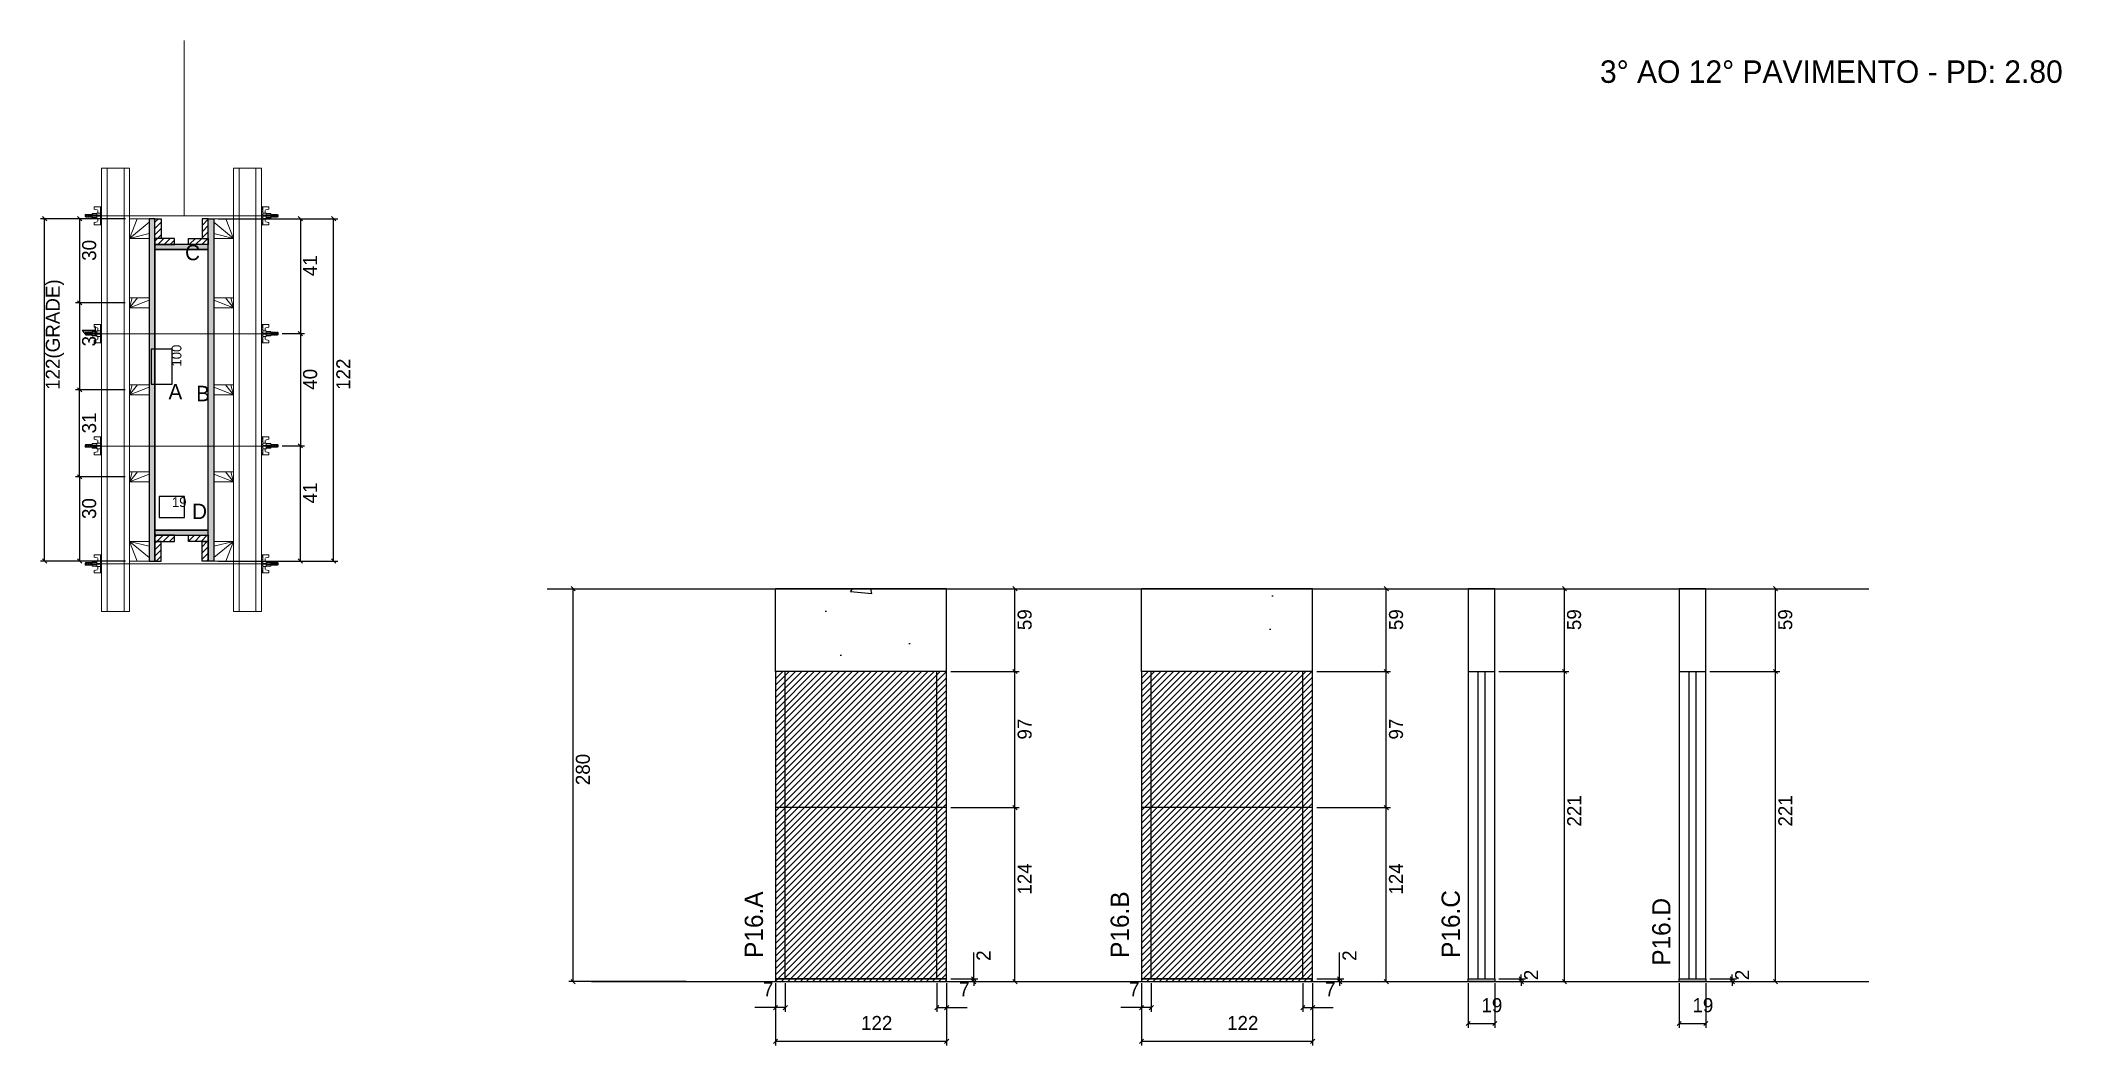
# Model space of a CAD drawing. Header units: metres. Extents: x 2644 to 4085, y 7478 to 8194.
import ezdxf

# ---------------------------------------------------------------- set-up
doc = ezdxf.new("R2010")
doc.units = ezdxf.units.M
for name, color, linetype in [('CHAPA', 7, 'Continuous'), ('COTA', 7, 'Continuous'), ('Hachura', 7, 'Continuous'), ('Madeira', 7, 'Continuous'), ('NIVEL 2° PAV.', 7, 'Continuous'), ('NOMENCLATURA', 7, 'Continuous'), ('Nível', 7, 'Continuous'), ('Painéis', 7, 'Continuous'), ('Perfil Metálico', 7, 'Continuous'), ('SARR_2.2x7', 7, 'Continuous'), ('SARRAFO', 7, 'Continuous'), ('Texto Seção', 7, 'Continuous'), ('TEXTO_GERAL', 7, 'Continuous')]:
    doc.layers.add(name, color=color, linetype=linetype)

msp = doc.modelspace()

# ---------------------------------------------------------------- texts
at = {"layer": 'COTA', "color": 241, "lineweight": 25}
for s, p in [('30', (2683.8, 8036.9)), ('41', (2841.3, 8026)), ('122(GRADE)', (2657.9, 7944.9)), ('31', (2683.8, 7975.9)), ('122', (2865, 7944.9)), ('40', (2841.3, 7945)), ('31', (2683.8, 7913.9)), ('30', (2683.8, 7852.9)), ('41', (2841.3, 7864))]:
    msp.add_text(s, height=10, rotation=90, dxfattribs=at).set_placement(p)
at = {"layer": 'COTA', "color": 1, "lineweight": 25}
msp.add_text('100', height=7, rotation=90, dxfattribs=at).set_placement((2744.6, 7961.5))
msp.add_text('19', height=7, dxfattribs=at).set_placement((2737.8, 7861.4))
at = {"layer": 'COTA', "color": 240, "lineweight": 25}
for s, p in [('59', (3350.6, 7773.7)), ('59', (3615.3, 7773.7)), ('59', (3742.2, 7773.7)), ('59', (3892.7, 7773.7)), ('97', (3350.6, 7695.7)), ('97', (3615.3, 7695.7)), ('221', (3742.3, 7633.7)), ('221', (3892.8, 7633.7)), ('124', (3350.6, 7585.2)), ('124', (3615.3, 7585.2)), ('2', (3321.3, 7538)), ('2', (3582.1, 7538)), ('2', (3711.6, 7524.2)), ('2', (3862, 7524.2))]:
    msp.add_text(s, height=10, rotation=90, dxfattribs=at).set_placement(p)
for s, p in [('7', (3159.1, 7512.8)), ('7', (3298.9, 7512.8)), ('7', (3420, 7512.8)), ('7', (3559.7, 7512.8)), ('19', (3671.2, 7501.4)), ('19', (3821.6, 7501.4)), ('122', (3229, 7488.7)), ('122', (3489.9, 7488.7))]:
    msp.add_text(s, height=10, dxfattribs=at).set_placement(p)
at = {"layer": 'NIVEL 2° PAV.', "color": 240, "lineweight": 25}
msp.add_text('280', height=10, rotation=90, dxfattribs=at).set_placement((3035.7, 7663.2))
at = {"layer": 'NOMENCLATURA', "color": 2, "lineweight": 25}
msp.add_text('3° AO 12° PAVIMENTO - PD: 2.80', height=16, dxfattribs=at).set_placement((3755.7, 8163.7))
at = {"layer": 'Texto Seção', "color": 7, "lineweight": 15}
for s, p in [('P16.A', (3159.1, 7540.1)), ('P16.B', (3419.9, 7540.1)), ('P16.C', (3655.8, 7540.1)), ('P16.D', (3805.9, 7534.5))]:
    msp.add_text(s, height=13, rotation=90, dxfattribs=at).set_placement(p)
at = {"layer": 'TEXTO_GERAL', "color": 7, "lineweight": 25}
for s, p in [('C', (2747.2, 8037.3)), ('A', (2735.4, 7938.1)), ('B', (2755.1, 7936.8)), ('D', (2752.2, 7852.8))]:
    msp.add_text(s, height=11, dxfattribs=at).set_placement(p)

# ---------------------------------------------------------------- hatches: boundary and pattern name
at = {"layer": 'COTA'}
h = msp.add_hatch(dxfattribs=at)
h.set_pattern_fill('AR-CONC')
h.paths.add_polyline_path([(3168, 7803.2), (3168, 7744.2), (3290, 7744.2), (3290, 7803.2), (3168, 7803.2)])
h = msp.add_hatch(dxfattribs=at)
h.set_pattern_fill('AR-CONC')
h.paths.add_polyline_path([(3428.9, 7803.2), (3428.9, 7744.2), (3550.9, 7744.2), (3550.9, 7803.2), (3428.9, 7803.2)])
h = msp.add_hatch(dxfattribs=at)
h.set_pattern_fill('AR-CONC')
h.paths.add_polyline_path([(3680.7, 7744.2), (3680.7, 7803.2), (3661.7, 7803.2), (3661.7, 7744.2), (3680.7, 7744.2)])
h = msp.add_hatch(dxfattribs=at)
h.set_pattern_fill('AR-CONC')
h.paths.add_polyline_path([(3831.1, 7744.2), (3831.1, 7803.2), (3812.1, 7803.2), (3812.1, 7744.2), (3831.1, 7744.2)])
at = {"layer": 'Hachura'}
h = msp.add_hatch(color=7, dxfattribs=at)
h.dxf.hatch_style = 1
h.paths.add_polyline_path([(2725.7, 8066.9), (2721.7, 8066.9), (2721.7, 7822.9), (2725.7, 7822.9), (2725.7, 8066.9)])
h = msp.add_hatch(color=7, dxfattribs=at)
h.dxf.hatch_style = 1
h.paths.add_polyline_path([(2725.7, 8066.9), (2721.7, 8066.9), (2721.7, 7822.9), (2725.7, 7822.9), (2725.7, 8066.9)])
h = msp.add_hatch(dxfattribs=at)
h.set_pattern_fill('ANSI31')
h.paths.add_polyline_path([(2725.7, 8052.9), (2730.1, 8052.9), (2730.1, 8066.9), (2725.7, 8066.9), (2725.7, 8052.9)])
h = msp.add_hatch(dxfattribs=at)
h.set_pattern_fill('ANSI31')
h.paths.add_polyline_path([(2763.7, 8052.9), (2759.3, 8052.9), (2759.3, 8066.9), (2763.7, 8066.9), (2763.7, 8052.9)])
h = msp.add_hatch(color=7, dxfattribs=at)
h.dxf.hatch_style = 1
h.paths.add_polyline_path([(2763.7, 8066.9), (2767.7, 8066.9), (2767.7, 7822.9), (2763.7, 7822.9), (2763.7, 8066.9)])
h = msp.add_hatch(color=7, dxfattribs=at)
h.dxf.hatch_style = 1
h.paths.add_polyline_path([(2763.7, 8066.9), (2767.7, 8066.9), (2767.7, 7822.9), (2763.7, 7822.9), (2763.7, 8066.9)])
h = msp.add_hatch(dxfattribs=at)
h.set_pattern_fill('ANSI31')
h.paths.add_polyline_path([(2725.7, 8048.5), (2725.7, 8052.9), (2739.7, 8052.9), (2739.7, 8048.5), (2725.7, 8048.5)])
h = msp.add_hatch(color=7, dxfattribs=at)
h.dxf.hatch_style = 1
h.paths.add_polyline_path([(2763.7, 8044.9), (2763.7, 8048.5), (2725.7, 8048.5), (2725.7, 8044.9), (2763.7, 8044.9)])
h = msp.add_hatch(color=7, dxfattribs=at)
h.dxf.hatch_style = 1
h.paths.add_polyline_path([(2763.7, 8044.9), (2763.7, 8048.5), (2725.7, 8048.5), (2725.7, 8044.9), (2763.7, 8044.9)])
h = msp.add_hatch(dxfattribs=at)
h.set_pattern_fill('ANSI31')
h.paths.add_polyline_path([(2763.7, 8048.5), (2763.7, 8052.9), (2749.7, 8052.9), (2749.7, 8048.5), (2763.7, 8048.5)])
h = msp.add_hatch(color=7, dxfattribs=at)
h.dxf.hatch_style = 1
h.paths.add_polyline_path([(2763.7, 7841.3), (2763.7, 7844.9), (2725.7, 7844.9), (2725.7, 7841.3), (2763.7, 7841.3)])
h = msp.add_hatch(color=7, dxfattribs=at)
h.dxf.hatch_style = 1
h.paths.add_polyline_path([(2763.7, 7841.3), (2763.7, 7844.9), (2725.7, 7844.9), (2725.7, 7841.3), (2763.7, 7841.3)])
h = msp.add_hatch(dxfattribs=at)
h.set_pattern_fill('ANSI31')
h.paths.add_polyline_path([(2725.7, 7836.9), (2725.7, 7841.3), (2739.7, 7841.3), (2739.7, 7836.9), (2725.7, 7836.9)])
h = msp.add_hatch(dxfattribs=at)
h.set_pattern_fill('ANSI31')
h.paths.add_polyline_path([(2725.7, 7836.9), (2730.1, 7836.9), (2730.1, 7822.9), (2725.7, 7822.9), (2725.7, 7836.9)])
h = msp.add_hatch(dxfattribs=at)
h.set_pattern_fill('ANSI31')
h.paths.add_polyline_path([(2763.7, 7836.9), (2763.7, 7841.3), (2749.7, 7841.3), (2749.7, 7836.9), (2763.7, 7836.9)])
h = msp.add_hatch(dxfattribs=at)
h.set_pattern_fill('ANSI31')
h.paths.add_polyline_path([(2763.7, 7836.9), (2759.3, 7836.9), (2759.3, 7822.9), (2763.7, 7822.9), (2763.7, 7836.9)])
h = msp.add_hatch(dxfattribs=at)
h.set_pattern_fill('ANSI31')
h.paths.add_polyline_path([(3290, 7744.2), (3168, 7744.2), (3168, 7523.2), (3290, 7523.2), (3290, 7744.2)])
h = msp.add_hatch(dxfattribs=at)
h.set_pattern_fill('ANSI31')
h.paths.add_polyline_path([(3550.9, 7744.2), (3428.9, 7744.2), (3428.9, 7523.2), (3550.9, 7523.2), (3550.9, 7744.2)])

# ---------------------------------------------------------------- linework, layer by layer
at = {"layer": 'CHAPA', "color": 1, "lineweight": 25}
for points in [[(2725.7, 8066.9), (2721.7, 8066.9), (2721.7, 7822.9), (2725.7, 7822.9)], [(2725.7, 8066.9), (2721.7, 8066.9), (2721.7, 7822.9), (2725.7, 7822.9)], [(2763.7, 8066.9), (2767.7, 8066.9), (2767.7, 7822.9), (2763.7, 7822.9)], [(2763.7, 8066.9), (2767.7, 8066.9), (2767.7, 7822.9), (2763.7, 7822.9)], [(2763.7, 8044.9), (2763.7, 8048.5), (2725.7, 8048.5), (2725.7, 8044.9)], [(2763.7, 8044.9), (2763.7, 8048.5), (2725.7, 8048.5), (2725.7, 8044.9)], [(2763.7, 7841.3), (2763.7, 7844.9), (2725.7, 7844.9), (2725.7, 7841.3)], [(2763.7, 7841.3), (2763.7, 7844.9), (2725.7, 7844.9), (2725.7, 7841.3)]]:
    msp.add_lwpolyline(points, close=True, dxfattribs=at)
at = {"layer": 'COTA', "color": 0, "lineweight": 25}
for p, q in [((2648.6, 8065.4), (2645.6, 8068.4)), ((2673.5, 8065.4), (2670.5, 8068.4)), ((2830.9, 8065.4), (2827.9, 8068.4)), ((2854.6, 8065.4), (2851.6, 8068.4)), ((2670.5, 8008.4), (2673.5, 8005.4)), ((2673.5, 8005.4), (2670.5, 8008.4)), ((2827.9, 7986.5), (2830.9, 7983.5)), ((2830.9, 7983.5), (2827.9, 7986.5)), ((2670.5, 7946.4), (2673.5, 7943.4)), ((2673.5, 7943.4), (2670.5, 7946.4)), ((2830.9, 7903.5), (2827.9, 7906.5)), ((2827.9, 7906.5), (2830.9, 7903.5)), ((2673.5, 7881.4), (2670.5, 7884.4)), ((2670.5, 7884.4), (2673.5, 7881.4)), ((2645.6, 7824.4), (2648.6, 7821.4)), ((2670.5, 7824.4), (2673.5, 7821.4)), ((2827.9, 7824.4), (2830.9, 7821.4)), ((2851.6, 7824.4), (2854.6, 7821.4)), ((3340.2, 7801.7), (3337.2, 7804.7)), ((3604.9, 7801.7), (3601.9, 7804.7)), ((3731.9, 7801.7), (3728.9, 7804.7)), ((3882.3, 7801.7), (3879.3, 7804.7)), ((3340.2, 7742.7), (3337.2, 7745.7)), ((3337.2, 7745.7), (3340.2, 7742.7)), ((3604.9, 7742.7), (3601.9, 7745.7)), ((3601.9, 7745.7), (3604.9, 7742.7)), ((3728.9, 7745.7), (3731.9, 7742.7)), ((3731.9, 7742.7), (3728.9, 7745.7)), ((3879.3, 7745.7), (3882.3, 7742.7)), ((3882.3, 7742.7), (3879.3, 7745.7)), ((3340.2, 7645.7), (3337.2, 7648.7)), ((3337.2, 7648.7), (3340.2, 7645.7)), ((3604.9, 7645.7), (3601.9, 7648.7)), ((3601.9, 7648.7), (3604.9, 7645.7)), ((3307.8, 7526.7), (3310.8, 7523.7)), ((3310.8, 7521.7), (3307.8, 7524.7)), ((3337.2, 7524.7), (3340.2, 7521.7)), ((3568.6, 7526.7), (3571.6, 7523.7)), ((3571.6, 7521.7), (3568.6, 7524.7)), ((3601.9, 7524.7), (3604.9, 7521.7)), ((3698.1, 7526.7), (3701.1, 7523.7)), ((3701.1, 7521.7), (3698.1, 7524.7)), ((3728.9, 7524.7), (3731.9, 7521.7)), ((3848.5, 7526.7), (3851.5, 7523.7)), ((3851.5, 7521.7), (3848.5, 7524.7)), ((3879.3, 7524.7), (3882.3, 7521.7)), ((3169.5, 7506.2), (3166.5, 7503.2)), ((3173.5, 7503.2), (3176.5, 7506.2)), ((3284.5, 7506.2), (3281.5, 7503.2)), ((3288.5, 7503.2), (3291.5, 7506.2)), ((3430.4, 7506.2), (3427.4, 7503.2)), ((3434.4, 7503.2), (3437.4, 7506.2)), ((3545.4, 7506.2), (3542.4, 7503.2)), ((3549.4, 7503.2), (3552.4, 7506.2)), ((3663.2, 7494.8), (3660.2, 7491.8)), ((3679.2, 7491.8), (3682.2, 7494.8)), ((3813.6, 7494.8), (3810.6, 7491.8)), ((3829.6, 7491.8), (3832.6, 7494.8)), ((3169.5, 7482.1), (3166.5, 7479.1)), ((3288.5, 7479.1), (3291.5, 7482.1)), ((3430.4, 7482.1), (3427.4, 7479.1)), ((3549.4, 7479.1), (3552.4, 7482.1))]:
    msp.add_line(p, q, dxfattribs=at)
at = {"layer": 'COTA', "color": 241, "lineweight": 25}
for p, q in [((2704.7, 8066.9), (2644.1, 8066.9)), ((2647.1, 7822.9), (2647.1, 8066.9)), ((2704.6, 8066.9), (2669, 8066.9)), ((2672, 8066.9), (2672, 8006.9)), ((2770.7, 8066.9), (2856.1, 8066.9)), ((2804.7, 8066.9), (2832.4, 8066.9)), ((2829.4, 8066.9), (2829.4, 7985)), ((2853.1, 7822.9), (2853.1, 8066.9)), ((2704.6, 8006.9), (2669, 8006.9)), ((2704.6, 8006.9), (2669, 8006.9)), ((2672, 8006.9), (2672, 7944.9)), ((2816.5, 7985), (2832.4, 7985)), ((2816.5, 7985), (2832.4, 7985)), ((2829.4, 7985), (2829.4, 7905)), ((2704.6, 7944.9), (2669, 7944.9)), ((2704.6, 7944.9), (2669, 7944.9)), ((2672, 7882.9), (2672, 7944.9)), ((2816.5, 7905), (2832.4, 7905)), ((2816.5, 7905), (2832.4, 7905)), ((2829.4, 7822.9), (2829.4, 7905)), ((2704.6, 7882.9), (2669, 7882.9)), ((2704.6, 7882.9), (2669, 7882.9)), ((2672, 7882.9), (2672, 7822.9)), ((2704.7, 7822.9), (2644.1, 7822.9)), ((2704.6, 7822.9), (2669, 7822.9)), ((2770.7, 7822.9), (2856.1, 7822.9)), ((2804.7, 7822.9), (2832.4, 7822.9)), ((3290, 7803.2), (3168, 7803.2)), ((3168, 7744.2), (3168, 7803.2)), ((3290, 7744.2), (3290, 7803.2)), ((3550.9, 7803.2), (3428.9, 7803.2)), ((3428.9, 7744.2), (3428.9, 7803.2)), ((3550.9, 7744.2), (3550.9, 7803.2))]:
    msp.add_line(p, q, dxfattribs=at)
at = {"layer": 'COTA', "color": 180, "lineweight": 25}
for p, q in [((2738.1, 7974), (2723.1, 7974)), ((2723.1, 7974), (2723.1, 7949)), ((2738.1, 7949), (2738.1, 7974)), ((2723.1, 7949), (2738.1, 7949)), ((2746.8, 7868.9), (2728.8, 7868.9)), ((2728.8, 7868.9), (2728.8, 7853.9)), ((2746.8, 7853.9), (2746.8, 7868.9)), ((2728.8, 7853.9), (2746.8, 7853.9))]:
    msp.add_line(p, q, dxfattribs=at)
at = {"layer": 'COTA', "color": 4, "lineweight": 25}
for p, q in [((3293, 7803.2), (3341.7, 7803.2)), ((3338.7, 7744.2), (3338.7, 7803.2)), ((3553.9, 7803.2), (3606.4, 7803.2)), ((3603.4, 7744.2), (3603.4, 7803.2)), ((3683.7, 7803.2), (3733.4, 7803.2)), ((3730.4, 7744.2), (3730.4, 7803.2)), ((3834.1, 7803.2), (3883.8, 7803.2)), ((3880.8, 7744.2), (3880.8, 7803.2)), ((3293, 7744.2), (3341.7, 7744.2)), ((3293, 7744.2), (3341.7, 7744.2)), ((3338.7, 7647.2), (3338.7, 7744.2)), ((3553.9, 7744.2), (3606.4, 7744.2)), ((3553.9, 7744.2), (3606.4, 7744.2)), ((3603.4, 7647.2), (3603.4, 7744.2)), ((3683.7, 7744.2), (3733.4, 7744.2)), ((3683.7, 7744.2), (3733.4, 7744.2)), ((3730.4, 7523.2), (3730.4, 7744.2)), ((3834.1, 7744.2), (3883.8, 7744.2)), ((3834.1, 7744.2), (3883.8, 7744.2)), ((3880.8, 7523.2), (3880.8, 7744.2)), ((3293, 7647.2), (3341.7, 7647.2)), ((3293, 7647.2), (3341.7, 7647.2)), ((3338.7, 7523.2), (3338.7, 7647.2)), ((3553.9, 7647.2), (3606.4, 7647.2)), ((3553.9, 7647.2), (3606.4, 7647.2)), ((3603.4, 7523.2), (3603.4, 7647.2)), ((3309.3, 7525.2), (3309.3, 7544)), ((3570.1, 7525.2), (3570.1, 7544)), ((3168, 7522.2), (3168, 7477.6)), ((3168, 7520.2), (3168, 7501.7)), ((3175, 7522.2), (3175, 7501.7)), ((3283, 7522.2), (3283, 7501.7)), ((3290, 7522.2), (3290, 7477.6)), ((3290, 7520.2), (3290, 7501.7)), ((3293, 7525.2), (3312.3, 7525.2)), ((3293, 7523.2), (3312.3, 7523.2)), ((3293, 7523.2), (3341.7, 7523.2)), ((3309.3, 7523.2), (3309.3, 7525.2)), ((3309.3, 7523.2), (3309.3, 7520.2)), ((3428.9, 7522.2), (3428.9, 7477.6)), ((3428.9, 7520.2), (3428.9, 7501.7)), ((3435.9, 7522.2), (3435.9, 7501.7)), ((3543.9, 7522.2), (3543.9, 7501.7)), ((3550.9, 7522.2), (3550.9, 7477.6)), ((3550.9, 7520.2), (3550.9, 7501.7)), ((3553.9, 7525.2), (3573.1, 7525.2)), ((3553.9, 7523.2), (3573.1, 7523.2)), ((3553.9, 7523.2), (3606.4, 7523.2)), ((3570.1, 7523.2), (3570.1, 7525.2)), ((3570.1, 7523.2), (3570.1, 7520.2)), ((3661.7, 7522.2), (3661.7, 7490.3)), ((3680.7, 7522.2), (3680.7, 7490.3)), ((3683.7, 7525.2), (3702.6, 7525.2)), ((3683.7, 7523.2), (3702.6, 7523.2)), ((3683.7, 7523.2), (3733.4, 7523.2)), ((3699.6, 7525.2), (3699.6, 7528.2)), ((3699.6, 7523.2), (3699.6, 7525.2)), ((3699.6, 7523.2), (3699.6, 7520.2)), ((3812.1, 7522.2), (3812.1, 7490.3)), ((3831.1, 7522.2), (3831.1, 7490.3)), ((3834.1, 7525.2), (3853, 7525.2)), ((3834.1, 7523.2), (3853, 7523.2)), ((3834.1, 7523.2), (3883.8, 7523.2)), ((3850, 7525.2), (3850, 7528.2)), ((3850, 7523.2), (3850, 7525.2)), ((3850, 7523.2), (3850, 7520.2)), ((3168, 7504.7), (3153.3, 7504.7)), ((3175, 7504.7), (3168, 7504.7)), ((3283, 7504.7), (3290, 7504.7)), ((3290, 7504.7), (3304.7, 7504.7)), ((3428.9, 7504.7), (3414.1, 7504.7)), ((3435.9, 7504.7), (3428.9, 7504.7)), ((3543.9, 7504.7), (3550.9, 7504.7)), ((3550.9, 7504.7), (3565.6, 7504.7)), ((3661.7, 7493.3), (3680.7, 7493.3)), ((3812.1, 7493.3), (3831.1, 7493.3)), ((3290, 7480.6), (3168, 7480.6)), ((3550.9, 7480.6), (3428.9, 7480.6))]:
    msp.add_line(p, q, dxfattribs=at)
at = {"layer": 'COTA', "color": 241, "lineweight": 25}
for points in [[(3680.7, 7744.2), (3680.7, 7803.2), (3661.7, 7803.2), (3661.7, 7744.2)], [(3831.1, 7744.2), (3831.1, 7803.2), (3812.1, 7803.2), (3812.1, 7744.2)]]:
    msp.add_lwpolyline(points, dxfattribs=at)
at = {"layer": 'Hachura', "color": 0, "lineweight": 9}
for p, q in [((2676.2, 8070), (2675.9, 8069.7)), ((2675.9, 8069.7), (2675.9, 8068.4)), ((2676.2, 8068), (2675.9, 8068.4)), ((2676.5, 8070), (2676.2, 8070)), ((2676.2, 8068), (2676.2, 8070)), ((2676.8, 8068), (2676.2, 8069.3)), ((2676.7, 8067.9), (2676.2, 8069.1)), ((2676.2, 8068.6), (2676.5, 8067.9)), ((2676.2, 8068.3), (2676.3, 8068)), ((2676.5, 8070), (2677.5, 8068)), ((2676.5, 8070), (2677.5, 8068)), ((2676.6, 8070), (2677.7, 8067.9)), ((2677.9, 8067.9), (2676.8, 8070.1)), ((2676.8, 8068), (2677.5, 8068)), ((2677.7, 8070), (2677, 8070)), ((2678, 8068), (2677, 8070)), ((2677.7, 8070), (2678.6, 8068)), ((2677.8, 8070), (2678.8, 8067.9)), ((2679.1, 8067.9), (2678, 8070.1)), ((2678.6, 8068), (2678, 8068)), ((2678.8, 8070), (2678.2, 8070)), ((2679.1, 8068), (2678.2, 8070)), ((2678.4, 8070), (2678.2, 8070)), ((2678.8, 8070), (2679.8, 8068)), ((2678.9, 8070), (2680, 8067.9)), ((2679.4, 8068), (2679.1, 8068)), ((2680.2, 8067.9), (2679.2, 8070.1)), ((2680, 8070), (2679.3, 8070)), ((2680.3, 8068), (2679.3, 8070)), ((2679.4, 8068), (2679.8, 8068)), ((2680, 8070), (2680.9, 8068)), ((2680.9, 8068.8), (2680.3, 8070.1)), ((2680.3, 8068), (2680.9, 8068)), ((2680.9, 8069.1), (2680.5, 8070)), ((2680.9, 8070), (2680.5, 8070)), ((2680.9, 8067.3), (2680.9, 8070.6)), ((2680.9, 8070.6), (2684.2, 8070.6)), ((2680.9, 8069.6), (2684.2, 8069.6)), ((2680.9, 8068), (2684.2, 8068)), ((2681, 8067.3), (2681, 8070.6)), ((2687.7, 8075.4), (2682.5, 8075.4)), ((2682.5, 8075.4), (2682.5, 8073.7)), ((2682.5, 8073.7), (2684.7, 8073.1)), ((2684.2, 8070.9), (2684.2, 8067)), ((2686.8, 8070.9), (2684.2, 8070.9)), ((2686.8, 8069.3), (2684.8, 8069.3)), ((2684.8, 8068.7), (2686.8, 8068.7)), ((2684.9, 8072.8), (2684.9, 8070.9)), ((2686.7, 8075.2), (2687.7, 8075.2)), ((2686.7, 8075), (2687.7, 8075)), ((2686.7, 8074.7), (2687.7, 8074.7)), ((2686.7, 8074.2), (2687.7, 8074.2)), ((2686.7, 8073.4), (2687.7, 8073.4)), ((2686.7, 8072), (2687.7, 8072)), ((2686.8, 8075.4), (2686.8, 8062.5)), ((2686.8, 8075.4), (2686.8, 8070.2)), ((2686.8, 8068.9), (2686.8, 8070.9)), ((2686.8, 8070.2), (2686.8, 8069.6)), ((2686.8, 8068.9), (2687.7, 8068.9)), ((2687.1, 8069.9), (2686.9, 8069.9)), ((2686.9, 8068), (2687.3, 8068)), ((2687.5, 8069.9), (2687.1, 8069.9)), ((2687.7, 8062.5), (2687.7, 8075.4)), ((2687.7, 8063.4), (2687.7, 8071.3)), ((2801.7, 8062.5), (2801.7, 8075.4)), ((2801.7, 8075.4), (2806.8, 8075.4)), ((2802.6, 8075.2), (2801.7, 8075.2)), ((2802.6, 8075), (2801.7, 8075)), ((2802.6, 8074.7), (2801.7, 8074.7)), ((2802.6, 8074.2), (2801.7, 8074.2)), ((2802.6, 8073.4), (2801.7, 8073.4)), ((2802.6, 8072), (2801.7, 8072)), ((2801.7, 8063.4), (2801.7, 8071.3)), ((2802.6, 8068.9), (2801.7, 8068.9)), ((2801.8, 8069.9), (2802.2, 8069.9)), ((2802.4, 8068), (2802, 8068)), ((2802.2, 8069.9), (2802.5, 8069.9)), ((2802.6, 8075.4), (2802.6, 8062.5)), ((2802.6, 8075.4), (2802.6, 8070.2)), ((2802.6, 8068.9), (2802.6, 8070.9)), ((2802.6, 8070.9), (2805.1, 8070.9)), ((2802.6, 8070.2), (2802.6, 8069.6)), ((2802.6, 8069.3), (2804.6, 8069.3)), ((2804.6, 8068.7), (2802.6, 8068.7)), ((2804.4, 8072.8), (2804.4, 8070.9)), ((2806.8, 8073.7), (2804.6, 8073.1)), ((2805.1, 8070.9), (2805.1, 8067)), ((2808.4, 8070.6), (2805.1, 8070.6)), ((2808.4, 8069.6), (2805.1, 8069.6)), ((2808.4, 8068), (2805.1, 8068)), ((2806.8, 8075.4), (2806.8, 8073.7)), ((2808.3, 8067.3), (2808.3, 8070.6)), ((2808.4, 8067.3), (2808.4, 8070.6)), ((2808.4, 8068.8), (2809, 8070.1)), ((2809.3, 8070), (2808.4, 8068)), ((2808.4, 8069.1), (2808.8, 8070)), ((2808.4, 8070), (2808.8, 8070)), ((2809, 8068), (2808.4, 8068)), ((2809, 8068), (2810, 8070)), ((2809.1, 8067.9), (2810.2, 8070.1)), ((2809.3, 8070), (2810, 8070)), ((2810.4, 8070), (2809.3, 8067.9)), ((2810.5, 8070), (2809.5, 8068)), ((2810, 8068), (2809.5, 8068)), ((2810, 8068), (2810.2, 8068)), ((2810.2, 8067.9), (2811.3, 8070.1)), ((2810.2, 8068), (2811.1, 8070)), ((2810.5, 8070), (2811.1, 8070)), ((2811.6, 8070), (2810.5, 8067.9)), ((2811.7, 8070), (2810.7, 8068)), ((2810.7, 8068), (2811.3, 8068)), ((2810.9, 8070), (2811.1, 8070)), ((2811.3, 8068), (2812.3, 8070)), ((2811.4, 8067.9), (2812.5, 8070.1)), ((2812.7, 8070), (2811.6, 8067.9)), ((2811.7, 8070), (2812.3, 8070)), ((2812.8, 8070), (2811.8, 8068)), ((2812.8, 8070), (2811.8, 8068)), ((2812.5, 8068), (2811.8, 8068)), ((2812.5, 8068), (2813.1, 8069.3)), ((2812.6, 8067.9), (2813.1, 8069.1)), ((2812.8, 8070), (2813.1, 8070)), ((2813.1, 8068.6), (2812.8, 8067.9)), ((2813.1, 8068.3), (2813, 8068)), ((2813.1, 8070), (2813.5, 8069.7)), ((2813.1, 8068), (2813.1, 8070)), ((2813.1, 8068), (2813.5, 8068.4)), ((2813.5, 8069.7), (2813.5, 8068.4)), ((2684.2, 8067.3), (2680.9, 8067.3)), ((2682.5, 8064.2), (2684.7, 8064.7)), ((2682.5, 8062.5), (2682.5, 8064.2)), ((2686.8, 8062.5), (2682.5, 8062.5)), ((2684.2, 8067), (2684.2, 8067.3)), ((2684.2, 8067), (2684.2, 8067.3)), ((2684.2, 8067), (2686.8, 8067)), ((2684.9, 8065.1), (2684.9, 8067)), ((2686.7, 8065.9), (2687.7, 8065.9)), ((2686.7, 8064.5), (2687.7, 8064.5)), ((2686.7, 8063.6), (2687.7, 8063.6)), ((2686.7, 8063.2), (2687.7, 8063.2)), ((2686.7, 8062.8), (2687.7, 8062.8)), ((2686.7, 8062.6), (2687.7, 8062.6)), ((2686.8, 8062.5), (2687.7, 8062.5)), ((2802.6, 8065.9), (2801.7, 8065.9)), ((2802.6, 8064.5), (2801.7, 8064.5)), ((2802.6, 8063.6), (2801.7, 8063.6)), ((2802.6, 8063.2), (2801.7, 8063.2)), ((2802.6, 8062.8), (2801.7, 8062.8)), ((2802.6, 8062.6), (2801.7, 8062.6)), ((2802.6, 8062.5), (2801.7, 8062.5)), ((2805.1, 8067), (2802.6, 8067)), ((2802.6, 8062.5), (2806.8, 8062.5)), ((2804.4, 8065.1), (2804.4, 8067)), ((2806.8, 8064.2), (2804.6, 8064.7)), ((2805.1, 8067.3), (2808.4, 8067.3)), ((2805.1, 8067), (2805.1, 8067.3)), ((2805.1, 8067), (2805.1, 8067.3)), ((2806.8, 8062.5), (2806.8, 8064.2)), ((2676.2, 7986), (2675.9, 7985.6)), ((2675.9, 7985.6), (2675.9, 7984.4)), ((2676.2, 7984), (2675.9, 7984.4)), ((2676.5, 7986), (2676.2, 7986)), ((2676.2, 7984), (2676.2, 7986)), ((2676.8, 7984), (2676.2, 7985.3)), ((2676.7, 7983.9), (2676.2, 7985.1)), ((2676.2, 7984.6), (2676.5, 7983.9)), ((2676.2, 7984.3), (2676.3, 7984)), ((2676.5, 7986), (2677.5, 7984)), ((2676.5, 7986), (2677.5, 7984)), ((2676.6, 7986), (2677.7, 7983.9)), ((2677.9, 7983.9), (2676.8, 7986.1)), ((2676.8, 7984), (2677.5, 7984)), ((2677.7, 7986), (2677, 7986)), ((2678, 7984), (2677, 7986)), ((2677.7, 7986), (2678.6, 7984)), ((2677.8, 7986), (2678.8, 7983.9)), ((2679.1, 7983.9), (2678, 7986.1)), ((2678.6, 7984), (2678, 7984)), ((2678.8, 7986), (2678.2, 7986)), ((2679.1, 7984), (2678.2, 7986)), ((2678.4, 7986), (2678.2, 7986)), ((2678.8, 7986), (2679.8, 7984)), ((2678.9, 7986), (2680, 7983.9)), ((2679.4, 7984), (2679.1, 7984)), ((2680.2, 7983.9), (2679.2, 7986.1)), ((2680, 7986), (2679.3, 7986)), ((2680.3, 7984), (2679.3, 7986)), ((2679.4, 7984), (2679.8, 7984)), ((2680, 7986), (2680.9, 7984)), ((2680.9, 7984.8), (2680.3, 7986.1)), ((2680.3, 7984), (2680.9, 7984)), ((2680.9, 7985.1), (2680.5, 7986)), ((2680.9, 7986), (2680.5, 7986)), ((2680.9, 7983.3), (2680.9, 7986.6)), ((2680.9, 7986.6), (2684.2, 7986.6)), ((2680.9, 7985.6), (2684.2, 7985.6)), ((2680.9, 7984), (2684.2, 7984)), ((2684.2, 7983.3), (2680.9, 7983.3)), ((2681, 7983.3), (2681, 7986.6)), ((2687.7, 7991.4), (2682.5, 7991.4)), ((2682.5, 7991.4), (2682.5, 7989.7)), ((2682.5, 7989.7), (2684.7, 7989.1)), ((2684.2, 7986.9), (2684.2, 7983)), ((2686.8, 7986.9), (2684.2, 7986.9)), ((2684.2, 7983), (2684.2, 7983.3)), ((2684.2, 7983), (2684.2, 7983.3)), ((2684.2, 7983), (2686.8, 7983)), ((2686.8, 7985.3), (2684.8, 7985.3)), ((2684.8, 7984.7), (2686.8, 7984.7)), ((2684.9, 7988.8), (2684.9, 7986.9)), ((2684.9, 7981.1), (2684.9, 7983)), ((2686.7, 7991.2), (2687.7, 7991.2)), ((2686.7, 7991), (2687.7, 7991)), ((2686.7, 7990.7), (2687.7, 7990.7)), ((2686.7, 7990.2), (2687.7, 7990.2)), ((2686.7, 7989.4), (2687.7, 7989.4)), ((2686.7, 7988), (2687.7, 7988)), ((2686.7, 7981.9), (2687.7, 7981.9)), ((2686.8, 7991.4), (2686.8, 7978.5)), ((2686.8, 7991.4), (2686.8, 7986.2)), ((2686.8, 7984.9), (2686.8, 7986.9)), ((2686.8, 7986.2), (2686.8, 7985.6)), ((2686.8, 7984.9), (2687.7, 7984.9)), ((2687.1, 7985.9), (2686.9, 7985.9)), ((2686.9, 7984), (2687.3, 7984)), ((2687.5, 7985.9), (2687.1, 7985.9)), ((2687.7, 7978.5), (2687.7, 7991.4)), ((2687.7, 7979.4), (2687.7, 7987.3)), ((2801.7, 7978.5), (2801.7, 7991.4)), ((2801.7, 7991.4), (2806.8, 7991.4)), ((2802.6, 7991.2), (2801.7, 7991.2)), ((2802.6, 7991), (2801.7, 7991)), ((2802.6, 7990.7), (2801.7, 7990.7)), ((2802.6, 7990.2), (2801.7, 7990.2)), ((2802.6, 7989.4), (2801.7, 7989.4)), ((2802.6, 7988), (2801.7, 7988)), ((2801.7, 7979.4), (2801.7, 7987.3)), ((2802.6, 7984.9), (2801.7, 7984.9)), ((2802.6, 7981.9), (2801.7, 7981.9)), ((2801.8, 7985.9), (2802.2, 7985.9)), ((2802.4, 7984), (2802, 7984)), ((2802.2, 7985.9), (2802.5, 7985.9)), ((2802.6, 7991.4), (2802.6, 7978.5)), ((2802.6, 7991.4), (2802.6, 7986.2)), ((2802.6, 7984.9), (2802.6, 7986.9)), ((2802.6, 7986.9), (2805.1, 7986.9)), ((2802.6, 7986.2), (2802.6, 7985.6)), ((2802.6, 7985.3), (2804.6, 7985.3)), ((2804.6, 7984.7), (2802.6, 7984.7)), ((2805.1, 7983), (2802.6, 7983)), ((2804.4, 7988.8), (2804.4, 7986.9)), ((2804.4, 7981.1), (2804.4, 7983)), ((2806.8, 7989.7), (2804.6, 7989.1)), ((2805.1, 7986.9), (2805.1, 7983)), ((2808.4, 7986.6), (2805.1, 7986.6)), ((2808.4, 7985.6), (2805.1, 7985.6)), ((2808.4, 7984), (2805.1, 7984)), ((2805.1, 7983.3), (2808.4, 7983.3)), ((2805.1, 7983), (2805.1, 7983.3)), ((2805.1, 7983), (2805.1, 7983.3)), ((2806.8, 7991.4), (2806.8, 7989.7)), ((2808.3, 7983.3), (2808.3, 7986.6)), ((2808.4, 7983.3), (2808.4, 7986.6)), ((2808.4, 7984.8), (2809, 7986.1)), ((2809.3, 7986), (2808.4, 7984)), ((2808.4, 7985.1), (2808.8, 7986)), ((2808.4, 7986), (2808.8, 7986)), ((2809, 7984), (2808.4, 7984)), ((2809, 7984), (2810, 7986)), ((2809.1, 7983.9), (2810.2, 7986.1)), ((2809.3, 7986), (2810, 7986)), ((2810.4, 7986), (2809.3, 7983.9)), ((2810.5, 7986), (2809.5, 7984)), ((2810, 7984), (2809.5, 7984)), ((2810, 7984), (2810.2, 7984)), ((2810.2, 7983.9), (2811.3, 7986.1)), ((2810.2, 7984), (2811.1, 7986)), ((2810.5, 7986), (2811.1, 7986)), ((2811.6, 7986), (2810.5, 7983.9)), ((2811.7, 7986), (2810.7, 7984)), ((2810.7, 7984), (2811.3, 7984)), ((2810.9, 7986), (2811.1, 7986)), ((2811.3, 7984), (2812.3, 7986)), ((2811.4, 7983.9), (2812.5, 7986.1)), ((2812.7, 7986), (2811.6, 7983.9)), ((2811.7, 7986), (2812.3, 7986)), ((2812.8, 7986), (2811.8, 7984)), ((2812.8, 7986), (2811.8, 7984)), ((2812.5, 7984), (2811.8, 7984)), ((2812.5, 7984), (2813.1, 7985.3)), ((2812.6, 7983.9), (2813.1, 7985.1)), ((2812.8, 7986), (2813.1, 7986)), ((2813.1, 7984.6), (2812.8, 7983.9)), ((2813.1, 7984.3), (2813, 7984)), ((2813.1, 7986), (2813.5, 7985.6)), ((2813.1, 7984), (2813.1, 7986)), ((2813.1, 7984), (2813.5, 7984.4)), ((2813.5, 7985.6), (2813.5, 7984.4)), ((2682.5, 7980.2), (2684.7, 7980.7)), ((2682.5, 7978.5), (2682.5, 7980.2)), ((2686.8, 7978.5), (2682.5, 7978.5)), ((2686.7, 7980.5), (2687.7, 7980.5)), ((2686.7, 7979.6), (2687.7, 7979.6)), ((2686.7, 7979.2), (2687.7, 7979.2)), ((2686.7, 7978.8), (2687.7, 7978.8)), ((2686.7, 7978.6), (2687.7, 7978.6)), ((2686.8, 7978.5), (2687.7, 7978.5)), ((2802.6, 7980.5), (2801.7, 7980.5)), ((2802.6, 7979.6), (2801.7, 7979.6)), ((2802.6, 7979.2), (2801.7, 7979.2)), ((2802.6, 7978.8), (2801.7, 7978.8)), ((2802.6, 7978.6), (2801.7, 7978.6)), ((2802.6, 7978.5), (2801.7, 7978.5)), ((2802.6, 7978.5), (2806.8, 7978.5)), ((2806.8, 7980.2), (2804.6, 7980.7)), ((2806.8, 7978.5), (2806.8, 7980.2)), ((2687.7, 7911.4), (2682.5, 7911.4)), ((2682.5, 7911.4), (2682.5, 7909.7)), ((2682.5, 7909.7), (2684.7, 7909.1)), ((2686.7, 7911.2), (2687.7, 7911.2)), ((2686.7, 7911), (2687.7, 7911)), ((2686.7, 7910.7), (2687.7, 7910.7)), ((2686.7, 7910.2), (2687.7, 7910.2)), ((2686.7, 7909.4), (2687.7, 7909.4)), ((2686.8, 7911.4), (2686.8, 7898.5)), ((2686.8, 7911.4), (2686.8, 7906.2)), ((2687.7, 7898.5), (2687.7, 7911.4)), ((2801.7, 7898.5), (2801.7, 7911.4)), ((2801.7, 7911.4), (2806.8, 7911.4)), ((2802.6, 7911.2), (2801.7, 7911.2)), ((2802.6, 7911), (2801.7, 7911)), ((2802.6, 7910.7), (2801.7, 7910.7)), ((2802.6, 7910.2), (2801.7, 7910.2)), ((2802.6, 7909.4), (2801.7, 7909.4)), ((2802.6, 7911.4), (2802.6, 7898.5)), ((2802.6, 7911.4), (2802.6, 7906.2)), ((2806.8, 7909.7), (2804.6, 7909.1)), ((2806.8, 7911.4), (2806.8, 7909.7)), ((2676.2, 7906), (2675.9, 7905.6)), ((2675.9, 7905.6), (2675.9, 7904.4)), ((2676.2, 7904), (2675.9, 7904.4)), ((2676.5, 7906), (2676.2, 7906)), ((2676.2, 7904), (2676.2, 7906)), ((2676.8, 7904), (2676.2, 7905.3)), ((2676.7, 7903.9), (2676.2, 7905.1)), ((2676.2, 7904.6), (2676.5, 7903.9)), ((2676.2, 7904.3), (2676.3, 7904)), ((2676.5, 7906), (2677.5, 7904)), ((2676.5, 7906), (2677.5, 7904)), ((2676.6, 7906), (2677.7, 7903.9)), ((2677.9, 7903.9), (2676.8, 7906.1)), ((2676.8, 7904), (2677.5, 7904)), ((2677.7, 7906), (2677, 7906)), ((2678, 7904), (2677, 7906)), ((2677.7, 7906), (2678.6, 7904)), ((2677.8, 7906), (2678.8, 7903.9)), ((2679.1, 7903.9), (2678, 7906.1)), ((2678.6, 7904), (2678, 7904)), ((2678.8, 7906), (2678.2, 7906)), ((2679.1, 7904), (2678.2, 7906)), ((2678.4, 7906), (2678.2, 7906)), ((2678.8, 7906), (2679.8, 7904)), ((2678.9, 7906), (2680, 7903.9)), ((2679.4, 7904), (2679.1, 7904)), ((2680.2, 7903.9), (2679.2, 7906.1)), ((2680, 7906), (2679.3, 7906)), ((2680.3, 7904), (2679.3, 7906)), ((2679.4, 7904), (2679.8, 7904)), ((2680, 7906), (2680.9, 7904)), ((2680.9, 7904.8), (2680.3, 7906.1)), ((2680.3, 7904), (2680.9, 7904)), ((2680.9, 7905.1), (2680.5, 7906)), ((2680.9, 7906), (2680.5, 7906)), ((2680.9, 7903.3), (2680.9, 7906.6)), ((2680.9, 7906.6), (2684.2, 7906.6)), ((2680.9, 7905.6), (2684.2, 7905.6)), ((2680.9, 7904), (2684.2, 7904)), ((2684.2, 7903.3), (2680.9, 7903.3)), ((2681, 7903.3), (2681, 7906.6)), ((2682.5, 7900.2), (2684.7, 7900.7)), ((2682.5, 7898.5), (2682.5, 7900.2)), ((2686.8, 7898.5), (2682.5, 7898.5)), ((2684.2, 7906.9), (2684.2, 7903)), ((2686.8, 7906.9), (2684.2, 7906.9)), ((2684.2, 7903), (2684.2, 7903.3)), ((2684.2, 7903), (2684.2, 7903.3)), ((2684.2, 7903), (2686.8, 7903)), ((2686.8, 7905.3), (2684.8, 7905.3)), ((2684.8, 7904.7), (2686.8, 7904.7)), ((2684.9, 7908.8), (2684.9, 7906.9)), ((2684.9, 7901.1), (2684.9, 7903)), ((2686.7, 7908), (2687.7, 7908)), ((2686.7, 7901.9), (2687.7, 7901.9)), ((2686.7, 7900.5), (2687.7, 7900.5)), ((2686.7, 7899.6), (2687.7, 7899.6)), ((2686.7, 7899.2), (2687.7, 7899.2)), ((2686.7, 7898.8), (2687.7, 7898.8)), ((2686.7, 7898.6), (2687.7, 7898.6)), ((2686.8, 7904.9), (2686.8, 7906.9)), ((2686.8, 7906.2), (2686.8, 7905.6)), ((2686.8, 7904.9), (2687.7, 7904.9)), ((2686.8, 7898.5), (2687.7, 7898.5)), ((2687.1, 7905.9), (2686.9, 7905.9)), ((2686.9, 7904), (2687.3, 7904)), ((2687.5, 7905.9), (2687.1, 7905.9)), ((2687.7, 7899.4), (2687.7, 7907.3)), ((2802.6, 7908), (2801.7, 7908)), ((2801.7, 7899.4), (2801.7, 7907.3)), ((2802.6, 7904.9), (2801.7, 7904.9)), ((2802.6, 7901.9), (2801.7, 7901.9)), ((2802.6, 7900.5), (2801.7, 7900.5)), ((2802.6, 7899.6), (2801.7, 7899.6)), ((2802.6, 7899.2), (2801.7, 7899.2)), ((2802.6, 7898.8), (2801.7, 7898.8)), ((2802.6, 7898.6), (2801.7, 7898.6)), ((2802.6, 7898.5), (2801.7, 7898.5)), ((2801.8, 7905.9), (2802.2, 7905.9)), ((2802.4, 7904), (2802, 7904)), ((2802.2, 7905.9), (2802.5, 7905.9)), ((2802.6, 7904.9), (2802.6, 7906.9)), ((2802.6, 7906.9), (2805.1, 7906.9)), ((2802.6, 7906.2), (2802.6, 7905.6)), ((2802.6, 7905.3), (2804.6, 7905.3)), ((2804.6, 7904.7), (2802.6, 7904.7)), ((2805.1, 7903), (2802.6, 7903)), ((2802.6, 7898.5), (2806.8, 7898.5)), ((2804.4, 7908.8), (2804.4, 7906.9)), ((2804.4, 7901.1), (2804.4, 7903)), ((2806.8, 7900.2), (2804.6, 7900.7)), ((2805.1, 7906.9), (2805.1, 7903)), ((2808.4, 7906.6), (2805.1, 7906.6)), ((2808.4, 7905.6), (2805.1, 7905.6)), ((2808.4, 7904), (2805.1, 7904)), ((2805.1, 7903.3), (2808.4, 7903.3)), ((2805.1, 7903), (2805.1, 7903.3)), ((2805.1, 7903), (2805.1, 7903.3)), ((2806.8, 7898.5), (2806.8, 7900.2)), ((2808.3, 7903.3), (2808.3, 7906.6)), ((2808.4, 7903.3), (2808.4, 7906.6)), ((2808.4, 7904.8), (2809, 7906.1)), ((2809.3, 7906), (2808.4, 7904)), ((2808.4, 7905.1), (2808.8, 7906)), ((2808.4, 7906), (2808.8, 7906)), ((2809, 7904), (2808.4, 7904)), ((2809, 7904), (2810, 7906)), ((2809.1, 7903.9), (2810.2, 7906.1)), ((2809.3, 7906), (2810, 7906)), ((2810.4, 7906), (2809.3, 7903.9)), ((2810.5, 7906), (2809.5, 7904)), ((2810, 7904), (2809.5, 7904)), ((2810, 7904), (2810.2, 7904)), ((2810.2, 7903.9), (2811.3, 7906.1)), ((2810.2, 7904), (2811.1, 7906)), ((2810.5, 7906), (2811.1, 7906)), ((2811.6, 7906), (2810.5, 7903.9)), ((2811.7, 7906), (2810.7, 7904)), ((2810.7, 7904), (2811.3, 7904)), ((2810.9, 7906), (2811.1, 7906)), ((2811.3, 7904), (2812.3, 7906)), ((2811.4, 7903.9), (2812.5, 7906.1)), ((2812.7, 7906), (2811.6, 7903.9)), ((2811.7, 7906), (2812.3, 7906)), ((2812.8, 7906), (2811.8, 7904)), ((2812.8, 7906), (2811.8, 7904)), ((2812.5, 7904), (2811.8, 7904)), ((2812.5, 7904), (2813.1, 7905.3)), ((2812.6, 7903.9), (2813.1, 7905.1)), ((2812.8, 7906), (2813.1, 7906)), ((2813.1, 7904.6), (2812.8, 7903.9)), ((2813.1, 7904.3), (2813, 7904)), ((2813.1, 7906), (2813.5, 7905.6)), ((2813.1, 7904), (2813.1, 7906)), ((2813.1, 7904), (2813.5, 7904.4)), ((2813.5, 7905.6), (2813.5, 7904.4)), ((2680.9, 7822.6), (2680.9, 7819.3)), ((2684.2, 7822.6), (2680.9, 7822.6)), ((2681, 7822.6), (2681, 7819.3)), ((2686.8, 7827.4), (2682.5, 7827.4)), ((2682.5, 7827.4), (2682.5, 7825.7)), ((2682.5, 7825.7), (2684.7, 7825.1)), ((2684.2, 7819), (2684.2, 7822.9)), ((2684.2, 7822.9), (2686.8, 7822.9)), ((2684.2, 7822.9), (2684.2, 7822.6)), ((2684.2, 7822.9), (2684.2, 7822.6)), ((2684.9, 7824.8), (2684.9, 7822.9)), ((2686.7, 7827.2), (2687.7, 7827.2)), ((2686.7, 7827), (2687.7, 7827)), ((2686.7, 7826.7), (2687.7, 7826.7)), ((2686.7, 7826.2), (2687.7, 7826.2)), ((2686.7, 7825.4), (2687.7, 7825.4)), ((2686.7, 7824), (2687.7, 7824)), ((2686.8, 7814.5), (2686.8, 7827.4)), ((2686.8, 7827.4), (2687.7, 7827.4)), ((2687.7, 7827.4), (2687.7, 7814.5)), ((2687.7, 7826.4), (2687.7, 7818.6)), ((2801.7, 7827.4), (2801.7, 7814.5)), ((2802.6, 7827.4), (2801.7, 7827.4)), ((2802.6, 7827.2), (2801.7, 7827.2)), ((2802.6, 7827), (2801.7, 7827)), ((2802.6, 7826.7), (2801.7, 7826.7)), ((2801.7, 7826.4), (2801.7, 7818.6)), ((2802.6, 7826.2), (2801.7, 7826.2)), ((2802.6, 7825.4), (2801.7, 7825.4)), ((2802.6, 7824), (2801.7, 7824)), ((2802.6, 7814.5), (2802.6, 7827.4)), ((2802.6, 7827.4), (2806.8, 7827.4)), ((2805.1, 7822.9), (2802.6, 7822.9)), ((2804.4, 7824.8), (2804.4, 7822.9)), ((2806.8, 7825.7), (2804.6, 7825.1)), ((2805.1, 7819), (2805.1, 7822.9)), ((2805.1, 7822.9), (2805.1, 7822.6)), ((2805.1, 7822.9), (2805.1, 7822.6)), ((2805.1, 7822.6), (2808.4, 7822.6)), ((2806.8, 7827.4), (2806.8, 7825.7)), ((2808.3, 7822.6), (2808.3, 7819.3)), ((2808.4, 7822.6), (2808.4, 7819.3)), ((2676.2, 7821.8), (2675.9, 7821.5)), ((2675.9, 7820.2), (2675.9, 7821.5)), ((2676.2, 7819.9), (2675.9, 7820.2)), ((2676.2, 7821.3), (2676.5, 7822)), ((2676.7, 7821.9), (2676.2, 7820.8)), ((2676.2, 7821.6), (2676.3, 7821.8)), ((2676.8, 7821.8), (2676.2, 7820.5)), ((2676.2, 7821.8), (2676.2, 7819.9)), ((2676.5, 7819.9), (2676.2, 7819.9)), ((2676.5, 7819.9), (2677.5, 7821.8)), ((2676.5, 7819.9), (2677.5, 7821.8)), ((2676.6, 7819.8), (2677.7, 7822)), ((2677.9, 7821.9), (2676.8, 7819.8)), ((2676.8, 7821.8), (2677.5, 7821.8)), ((2678, 7821.8), (2677, 7819.9)), ((2677.7, 7819.9), (2677, 7819.9)), ((2677.7, 7819.9), (2678.6, 7821.8)), ((2677.8, 7819.8), (2678.8, 7822)), ((2679.1, 7821.9), (2678, 7819.8)), ((2678.6, 7821.8), (2678, 7821.8)), ((2679.1, 7821.8), (2678.2, 7819.9)), ((2678.8, 7819.9), (2678.2, 7819.9)), ((2678.4, 7819.9), (2678.2, 7819.9)), ((2678.8, 7819.9), (2679.8, 7821.8)), ((2678.9, 7819.8), (2680, 7822)), ((2679.4, 7821.8), (2679.1, 7821.8)), ((2680.2, 7821.9), (2679.2, 7819.8)), ((2680.3, 7821.8), (2679.3, 7819.9)), ((2680, 7819.9), (2679.3, 7819.9)), ((2679.4, 7821.8), (2679.8, 7821.8)), ((2680, 7819.9), (2680.9, 7821.8)), ((2680.3, 7821.8), (2680.9, 7821.8)), ((2680.9, 7821.1), (2680.3, 7819.8)), ((2680.9, 7820.8), (2680.5, 7819.9)), ((2680.9, 7819.9), (2680.5, 7819.9)), ((2680.9, 7821.8), (2684.2, 7821.8)), ((2680.9, 7820.3), (2684.2, 7820.3)), ((2680.9, 7819.3), (2684.2, 7819.3)), ((2682.5, 7816.2), (2684.7, 7816.7)), ((2682.5, 7814.5), (2682.5, 7816.2)), ((2687.7, 7814.5), (2682.5, 7814.5)), ((2686.8, 7819), (2684.2, 7819)), ((2684.8, 7821.1), (2686.8, 7821.1)), ((2686.8, 7820.6), (2684.8, 7820.6)), ((2684.9, 7817.1), (2684.9, 7819)), ((2686.7, 7817.9), (2687.7, 7817.9)), ((2686.7, 7816.5), (2687.7, 7816.5)), ((2686.7, 7815.6), (2687.7, 7815.6)), ((2686.7, 7815.2), (2687.7, 7815.2)), ((2686.7, 7814.8), (2687.7, 7814.8)), ((2686.7, 7814.6), (2687.7, 7814.6)), ((2686.8, 7820.9), (2686.8, 7819)), ((2686.8, 7820.9), (2687.7, 7820.9)), ((2686.8, 7819.6), (2686.8, 7820.3)), ((2686.8, 7814.5), (2686.8, 7819.6)), ((2686.9, 7821.9), (2687.3, 7821.9)), ((2687.1, 7820), (2686.9, 7820)), ((2687.5, 7820), (2687.1, 7820)), ((2802.6, 7820.9), (2801.7, 7820.9)), ((2802.6, 7817.9), (2801.7, 7817.9)), ((2802.6, 7816.5), (2801.7, 7816.5)), ((2802.6, 7815.6), (2801.7, 7815.6)), ((2802.6, 7815.2), (2801.7, 7815.2)), ((2802.6, 7814.8), (2801.7, 7814.8)), ((2802.6, 7814.6), (2801.7, 7814.6)), ((2801.7, 7814.5), (2806.8, 7814.5)), ((2801.8, 7820), (2802.2, 7820)), ((2802.4, 7821.9), (2802, 7821.9)), ((2802.2, 7820), (2802.5, 7820)), ((2804.6, 7821.1), (2802.6, 7821.1)), ((2802.6, 7820.9), (2802.6, 7819)), ((2802.6, 7820.6), (2804.6, 7820.6)), ((2802.6, 7819.6), (2802.6, 7820.3)), ((2802.6, 7814.5), (2802.6, 7819.6)), ((2802.6, 7819), (2805.1, 7819)), ((2804.4, 7817.1), (2804.4, 7819)), ((2806.8, 7816.2), (2804.6, 7816.7)), ((2808.4, 7821.8), (2805.1, 7821.8)), ((2808.4, 7820.3), (2805.1, 7820.3)), ((2808.4, 7819.3), (2805.1, 7819.3)), ((2806.8, 7814.5), (2806.8, 7816.2)), ((2809, 7821.8), (2808.4, 7821.8)), ((2809.3, 7819.9), (2808.4, 7821.8)), ((2808.4, 7821.1), (2809, 7819.8)), ((2808.4, 7820.8), (2808.8, 7819.9)), ((2808.4, 7819.9), (2808.8, 7819.9)), ((2809, 7821.8), (2810, 7819.9)), ((2809.1, 7821.9), (2810.2, 7819.8)), ((2810.4, 7819.8), (2809.3, 7822)), ((2809.3, 7819.9), (2810, 7819.9)), ((2810, 7821.8), (2809.5, 7821.8)), ((2810.5, 7819.9), (2809.5, 7821.8)), ((2810, 7821.8), (2810.2, 7821.8)), ((2810.2, 7821.9), (2811.3, 7819.8)), ((2810.2, 7821.8), (2811.1, 7819.9)), ((2811.6, 7819.8), (2810.5, 7822)), ((2810.5, 7819.9), (2811.1, 7819.9)), ((2810.7, 7821.8), (2811.3, 7821.8)), ((2811.7, 7819.9), (2810.7, 7821.8)), ((2810.9, 7819.9), (2811.1, 7819.9)), ((2811.3, 7821.8), (2812.3, 7819.9)), ((2811.4, 7821.9), (2812.5, 7819.8)), ((2812.7, 7819.8), (2811.6, 7822)), ((2811.7, 7819.9), (2812.3, 7819.9)), ((2812.8, 7819.9), (2811.8, 7821.8)), ((2812.5, 7821.8), (2811.8, 7821.8)), ((2812.8, 7819.9), (2811.8, 7821.8)), ((2812.5, 7821.8), (2813.1, 7820.5)), ((2812.6, 7821.9), (2813.1, 7820.8)), ((2813.1, 7821.3), (2812.8, 7822)), ((2812.8, 7819.9), (2813.1, 7819.9)), ((2813.1, 7821.6), (2813, 7821.8)), ((2813.1, 7821.8), (2813.5, 7821.5)), ((2813.1, 7821.8), (2813.1, 7819.9)), ((2813.1, 7819.9), (2813.5, 7820.2)), ((2813.5, 7820.2), (2813.5, 7821.5))]:
    msp.add_line(p, q, dxfattribs=at)
at = {"layer": 'Hachura', "color": 251, "lineweight": 9}
for p, q in [((2812.5, 8068.9), (2680.7, 8068.9)), ((2812.5, 7984.9), (2680.7, 7984.9)), ((2812.5, 7904.9), (2680.7, 7904.9)), ((2812.5, 7820.9), (2680.7, 7820.9))]:
    msp.add_line(p, q, dxfattribs=at)
at = {"layer": 'Madeira', "color": 126, "lineweight": 18}
for p, q in [((2707.7, 8052.9), (2713.1, 8066.9)), ((2707.7, 8052.9), (2721.6, 8064.4)), ((2707.7, 8052.9), (2721.7, 8056.4)), ((2781.7, 8052.9), (2767.7, 8064.4)), ((2781.7, 8052.9), (2767.7, 8056.4)), ((2781.7, 8052.9), (2776.2, 8066.9)), ((2707.6, 8003.4), (2713.4, 8010.4)), ((2707.6, 8003.4), (2709.4, 8010.4)), ((2781.7, 8003.4), (2775.9, 8010.4)), ((2781.7, 8003.4), (2779.9, 8010.4)), ((2707.6, 8003.4), (2721.6, 8008.9)), ((2781.7, 8003.4), (2767.7, 8008.9)), ((2707.6, 7941.4), (2713.4, 7948.4)), ((2707.6, 7941.4), (2709.4, 7948.4)), ((2707.6, 7941.4), (2721.6, 7946.9)), ((2781.7, 7941.4), (2767.7, 7946.9)), ((2781.7, 7941.4), (2775.9, 7948.4)), ((2781.7, 7941.4), (2779.9, 7948.4)), ((2707.6, 7879.4), (2713.4, 7886.4)), ((2707.6, 7879.4), (2709.4, 7886.4)), ((2707.6, 7879.4), (2721.6, 7884.9)), ((2781.7, 7879.4), (2767.7, 7884.9)), ((2781.7, 7879.4), (2775.9, 7886.4)), ((2781.7, 7879.4), (2779.9, 7886.4)), ((2707.6, 7836.9), (2721.7, 7825.4)), ((2707.6, 7836.9), (2721.6, 7833.5)), ((2707.6, 7836.9), (2713.1, 7822.9)), ((2781.7, 7836.9), (2767.7, 7825.4)), ((2781.7, 7836.9), (2767.7, 7833.5)), ((2781.7, 7836.9), (2776.2, 7822.9))]:
    msp.add_line(p, q, dxfattribs=at)
for points in [[(2707.6, 7822.9), (2721.6, 7822.9), (2721.6, 8066.9), (2707.6, 8066.9)], [(2707.7, 8052.9), (2721.7, 8052.9), (2721.6, 8066.9), (2707.6, 8066.9)], [(2781.7, 7822.9), (2767.7, 7822.9), (2767.7, 8066.9), (2781.7, 8066.9)], [(2781.7, 8052.9), (2767.7, 8052.9), (2767.7, 8066.9), (2781.7, 8066.9)], [(2707.6, 8003.4), (2707.6, 8010.4), (2721.6, 8010.4), (2721.6, 8003.4)], [(2781.7, 8003.4), (2781.7, 8010.4), (2767.7, 8010.4), (2767.7, 8003.4)], [(2707.6, 7941.4), (2707.6, 7948.4), (2721.6, 7948.4), (2721.6, 7941.4)], [(2781.7, 7941.4), (2781.7, 7948.4), (2767.7, 7948.4), (2767.7, 7941.4)], [(2707.6, 7879.4), (2707.6, 7886.4), (2721.6, 7886.4), (2721.6, 7879.4)], [(2781.7, 7879.4), (2781.7, 7886.4), (2767.7, 7886.4), (2767.7, 7879.4)], [(2707.6, 7836.9), (2721.6, 7836.9), (2721.7, 7822.9), (2707.7, 7822.9)], [(2781.7, 7836.9), (2767.7, 7836.9), (2767.7, 7822.9), (2781.7, 7822.9)]]:
    msp.add_lwpolyline(points, close=True, dxfattribs=at)
at = {"layer": 'NIVEL 2° PAV.', "color": 4, "lineweight": 25}
for p, q in [((3020.7, 7803.2), (3026.8, 7803.2)), ((3023.8, 7523.2), (3023.8, 7803.2)), ((3104.4, 7523.2), (3020.8, 7523.2))]:
    msp.add_line(p, q, dxfattribs=at)
at = {"layer": 'NIVEL 2° PAV.', "color": 0, "lineweight": 25}
for p, q in [((3025.3, 7801.7), (3022.3, 7804.7)), ((3022.3, 7524.7), (3025.3, 7521.7))]:
    msp.add_line(p, q, dxfattribs=at)
at = {"layer": 'Nível', "color": 4, "lineweight": 25}
for p, q in [((3005.2, 7803.2), (3947.2, 7803.2)), ((3037, 7523.2), (3947.2, 7523.2))]:
    msp.add_line(p, q, dxfattribs=at)
at = {"layer": 'Painéis', "color": 200, "lineweight": 25}
for p, q in [((3168, 7744.2), (3168, 7523.2)), ((3290, 7744.2), (3168, 7744.2)), ((3290, 7523.2), (3290, 7744.2)), ((3428.9, 7744.2), (3428.9, 7523.2)), ((3550.9, 7744.2), (3428.9, 7744.2)), ((3550.9, 7523.2), (3550.9, 7744.2)), ((3661.7, 7744.2), (3661.7, 7525.2)), ((3661.7, 7744.2), (3680.7, 7744.2)), ((3680.7, 7525.2), (3680.7, 7744.2)), ((3812.1, 7744.2), (3812.1, 7525.2)), ((3812.1, 7744.2), (3831.1, 7744.2)), ((3831.1, 7525.2), (3831.1, 7744.2)), ((3290, 7647.2), (3168, 7647.2)), ((3550.9, 7647.2), (3428.9, 7647.2)), ((3168, 7525.2), (3290, 7525.2)), ((3428.9, 7525.2), (3550.9, 7525.2)), ((3661.7, 7525.2), (3680.7, 7525.2)), ((3812.1, 7525.2), (3831.1, 7525.2))]:
    msp.add_line(p, q, dxfattribs=at)
for points in [[(2725.7, 7844.9), (2763.7, 7844.9), (2763.7, 8044.9), (2725.7, 8044.9)], [(3290, 7525.2), (3168, 7525.2), (3168, 7523.2), (3290, 7523.2)], [(3550.9, 7525.2), (3428.9, 7525.2), (3428.9, 7523.2), (3550.9, 7523.2)], [(3661.7, 7525.2), (3680.7, 7525.2), (3680.7, 7523.2), (3661.7, 7523.2)], [(3812.1, 7525.2), (3831.1, 7525.2), (3831.1, 7523.2), (3812.1, 7523.2)]]:
    msp.add_lwpolyline(points, close=True, dxfattribs=at)
at = {"layer": 'Perfil Metálico', "color": 224, "lineweight": 18}
for points in [[(2687.7, 8102.9), (2707.7, 8102.9), (2707.7, 7786.9), (2687.7, 7786.9)], [(2703.7, 7786.9), (2691.7, 7786.9), (2691.7, 8102.9), (2703.7, 8102.9)], [(2801.7, 8102.9), (2781.7, 8102.9), (2781.7, 7786.9), (2801.7, 7786.9)], [(2785.7, 7786.9), (2797.7, 7786.9), (2797.7, 8102.9), (2785.7, 8102.9)]]:
    msp.add_lwpolyline(points, close=True, dxfattribs=at)
at = {"layer": 'SARR_2.2x7', "color": 40, "lineweight": 25}
for p, q in [((3175, 7647.2), (3175, 7744.2)), ((3283, 7647.2), (3283, 7744.2)), ((3435.9, 7647.2), (3435.9, 7744.2)), ((3543.9, 7647.2), (3543.9, 7744.2)), ((3668.7, 7744.2), (3668.7, 7525.2)), ((3673.7, 7744.2), (3673.7, 7525.2)), ((3819.1, 7744.2), (3819.1, 7525.2)), ((3824.1, 7744.2), (3824.1, 7525.2)), ((3175, 7525.2), (3175, 7647.2)), ((3283, 7525.2), (3283, 7647.2)), ((3435.9, 7525.2), (3435.9, 7647.2)), ((3543.9, 7525.2), (3543.9, 7647.2))]:
    msp.add_line(p, q, dxfattribs=at)
at = {"layer": 'SARRAFO', "color": 251, "lineweight": 25}
for points in [[(2730.1, 8066.9), (2730.1, 8052.9), (2725.7, 8052.9), (2725.7, 8066.9)], [(2759.3, 8066.9), (2759.3, 8052.9), (2763.7, 8052.9), (2763.7, 8066.9)], [(2739.7, 8052.9), (2725.7, 8052.9), (2725.7, 8048.5), (2739.7, 8048.5)], [(2749.7, 8052.9), (2763.7, 8052.9), (2763.7, 8048.5), (2749.7, 8048.5)], [(2739.7, 7841.3), (2725.7, 7841.3), (2725.7, 7836.9), (2739.7, 7836.9)], [(2730.1, 7822.9), (2730.1, 7836.9), (2725.7, 7836.9), (2725.7, 7822.9)], [(2749.7, 7841.3), (2763.7, 7841.3), (2763.7, 7836.9), (2749.7, 7836.9)], [(2759.3, 7822.9), (2759.3, 7836.9), (2763.7, 7836.9), (2763.7, 7822.9)]]:
    msp.add_lwpolyline(points, close=True, dxfattribs=at)
at = {"layer": 'Texto Seção', "color": 252, "lineweight": 15}
msp.add_line((2746.6, 8068.9), (2746.6, 8193.9), dxfattribs=at)

msp.set_redraw_order([(e.dxf.handle, doc.entitydb.next_handle()) for e in msp.query("TEXT MTEXT ATTDEF DIMENSION ARC_DIMENSION")])  # texts and dimensions are drawn at this point

doc.saveas('drawing.dxf')
